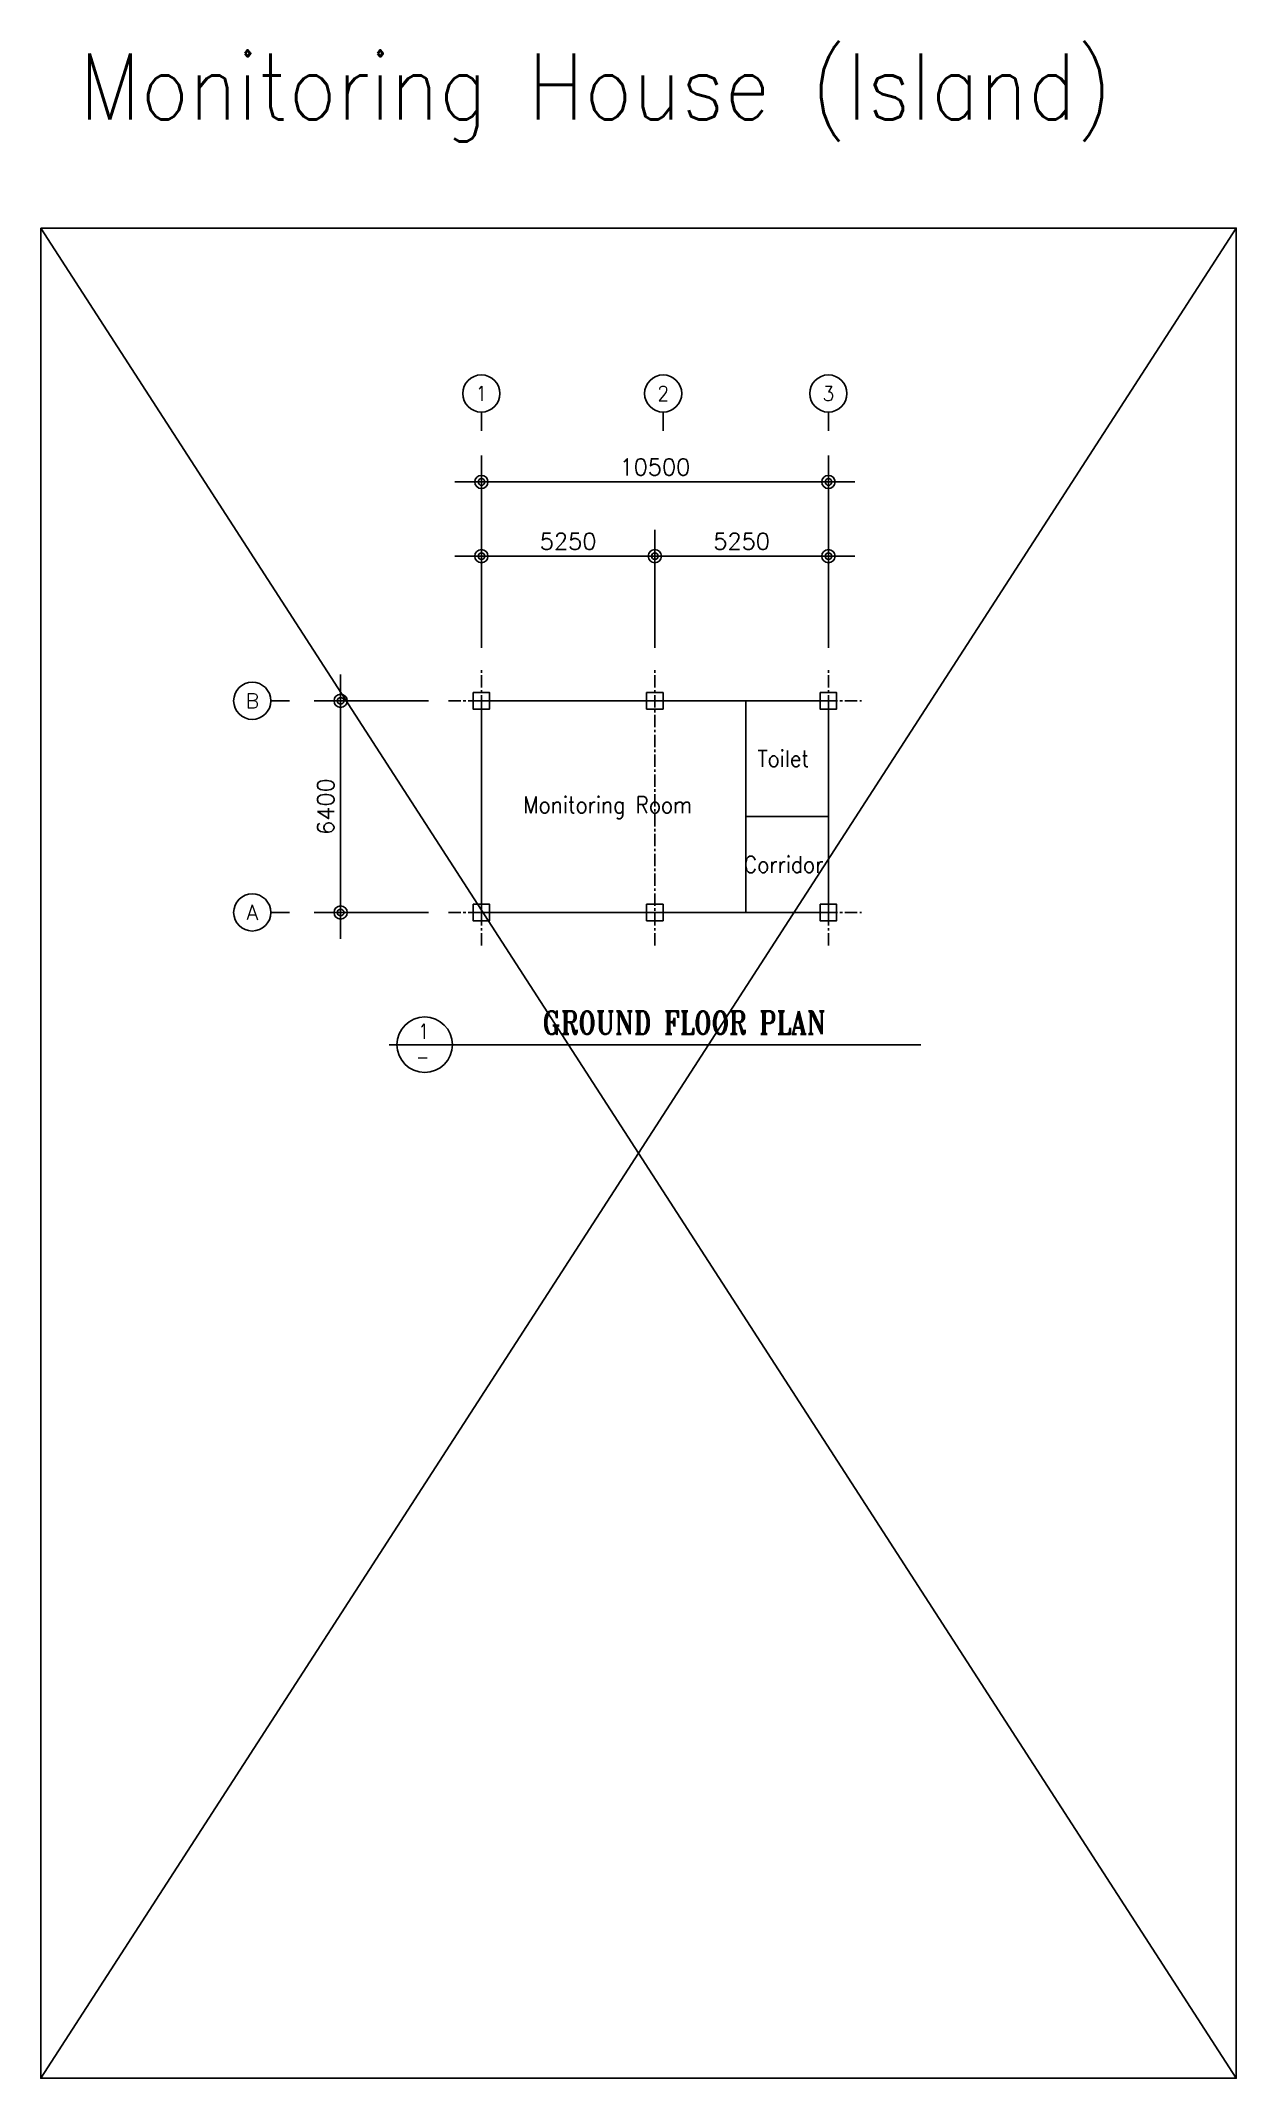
# Model space of a CAD drawing. Header units: millimetres. Extents: x 1547303 to 2238727, y -106680 to 167950.
# Drawn here: x 1899791 to 1935967, y 106338 to 167950 of the extents above; entities that cross this region are included whole.
import ezdxf
from ezdxf.enums import TextEntityAlignment as Align

# ---------------------------------------------------------------- set-up
doc = ezdxf.new("R2010")
doc.units = ezdxf.units.MM
doc.header["$LTSCALE"] = 150
doc.linetypes.add('CENTERX2', pattern=[4, 2.5, -0.5, 0.5, -0.5])
doc.layers.get('Defpoints').update_dxf_attribs({"color": 140})
for name, color, linetype in [('0S_Layout', 2, 'Continuous'), ('7TEXT', 7, 'Continuous'), ('CEN_LINE', 1, 'CENTERX2'), ('DIM', 7, 'Continuous'), ('SYM', 7, 'Continuous'), ('TEXT', 4, 'Continuous'), ('TXT', 2, 'Continuous')]:
    doc.layers.add(name, color=color, linetype=linetype)
doc.styles.add('RomanS', font='romans.shx', dxfattribs={"bigfont": 'whgtxt.shx'})
doc.styles.add('ROMANT', font='ROMANT')
doc.dimstyles.new('HYUN', dxfattribs={"dimscale": 80, "dimtxt": 3, "dimasz": 1, "dimexe": 1.5, "dimexo": 3, "dimgap": 1, "dimtad": 1, "dimdec": 0, "dimzin": 0, "dimdsep": 46, "dimtxsty": 'RomanS', "dimblk": 'd_dot', "dimcen": -1, "dimclrd": 256, "dimclre": 256, "dimclrt": 3, "dimadec": 0, "dimazin": 0, "dimtfac": 1, "dimtdec": 0, "dimtix": 1, "dimtmove": 2, "dimatfit": 3, "dimfxl": 1.5, "dimtolj": 1, "dimtzin": 0, "dimarcsym": 0})

msp = doc.modelspace()

# ---------------------------------------------------------------- texts
at = {"layer": '7TEXT', "color": 3, "style": 'RomanS', "width": 0.9}
for s, p in [('1', (1913125, 157283.2)), ('2', (1918625, 157283.2)), ('3', (1923625, 157283.2))]:
    msp.add_text(s, height=450, dxfattribs=at).set_placement(p, align=Align.MIDDLE_CENTER)
at = {"layer": '7TEXT', "color": 3, "style": 'RomanS'}
for s, p in [('B', (1906191.4, 147991)), ('A', (1906191.4, 141591))]:
    msp.add_text(s, height=450, dxfattribs=at).set_placement(p, align=Align.MIDDLE_CENTER)
at = {"layer": 'TEXT', "style": 'RomanS', "width": 0.9}
for s, height, p in [('Monitoring House (Island)', 2000, (1900961.3, 166569)), ('Toilet', 500, (1921479, 146241)), ('Monitoring Room', 500, (1914393.3, 144842)), ('Corridor', 500, (1921065, 143041))]:
    msp.add_text(s, height=height, dxfattribs=at).set_placement(p, align=Align.MIDDLE_LEFT)
at = {"layer": 'TXT', "color": 7, "style": 'ROMANT', "width": 0.8}
for s, p in [('1', (1911221.8, 137772)), ('-', (1911148.9, 137000.6))]:
    msp.add_text(s, height=448, dxfattribs=at).set_placement(p)
msp.add_text('GROUND FLOOR PLAN', height=700, dxfattribs=at).set_placement((1923547.5, 137906.3), align=Align.RIGHT)

# ---------------------------------------------------------------- blocks, each defined once
blk = doc.blocks.new('d_dot')
for p, q in [((0, -2), (0, 2)), ((-2, 0), (2, 0))]:
    blk.add_line(p, q)
for radius in [0.5, 0.25]:
    blk.add_circle((0, 0), radius)
blk = doc.blocks.new('*D14')
at = {"layer": 'Defpoints', "color": 0, "transparency": 16777216}
for p in [(1918375, 152363), (1913125, 148991), (1918375, 148991)]:
    blk.add_point(p, dxfattribs=at)
at = {"layer": 'DIM', "lineweight": -2, "transparency": 16777216}
for p, q in [((1913125, 149591), (1913125, 152663)), ((1913525, 152363), (1917975, 152363)), ((1918375, 149591), (1918375, 152663))]:
    blk.add_line(p, q, dxfattribs=at)
at = {"layer": 'DIM', "lineweight": -2, "transparency": 16777216, "xscale": 400, "yscale": 400, "zscale": 400, "rotation": 180}
blk.add_blockref('d_dot', (1913125, 152363), dxfattribs=at)
at = {"layer": 'DIM', "lineweight": -2, "transparency": 16777216, "xscale": 400, "yscale": 400, "zscale": 400}
blk.add_blockref('d_dot', (1918375, 152363), dxfattribs=at)
at = {"layer": 'DIM', "color": 3, "transparency": 16777216, "insert": (1915750, 152813), "char_height": 500, "attachment_point": 5, "style": 'RomanS'}
blk.add_mtext('\\A1;5250', dxfattribs=at)
blk = doc.blocks.new('*D15')
at = {"layer": 'Defpoints', "color": 0, "transparency": 16777216}
for p in [(1908866, 147991), (1912125, 147991), (1912125, 141591)]:
    blk.add_point(p, dxfattribs=at)
at = {"layer": 'DIM', "lineweight": -2, "transparency": 16777216}
for p, q in [((1911525, 147991), (1908566, 147991)), ((1908866, 141991), (1908866, 147591)), ((1911525, 141591), (1908566, 141591))]:
    blk.add_line(p, q, dxfattribs=at)
at = {"layer": 'DIM', "lineweight": -2, "transparency": 16777216, "xscale": 400, "yscale": 400, "zscale": 400}
for p, rotation in [((1908866, 147991), 90), ((1908866, 141591), 270)]:
    blk.add_blockref('d_dot', p, dxfattribs=dict(at, rotation=rotation))
at = {"layer": 'DIM', "color": 3, "transparency": 16777216, "insert": (1908416, 144791), "char_height": 500, "attachment_point": 5, "rotation": 90, "style": 'RomanS'}
blk.add_mtext('\\A1;6400', dxfattribs=at)
blk = doc.blocks.new('*D16')
at = {"layer": 'Defpoints', "color": 0, "transparency": 16777216}
for p in [(1923625, 154608), (1913125, 148991), (1923625, 148991)]:
    blk.add_point(p, dxfattribs=at)
at = {"layer": 'DIM', "lineweight": -2, "transparency": 16777216}
for p, q in [((1913125, 149591), (1913125, 154908)), ((1923625, 149591), (1923625, 154908)), ((1913525, 154608), (1923225, 154608))]:
    blk.add_line(p, q, dxfattribs=at)
at = {"layer": 'DIM', "lineweight": -2, "transparency": 16777216, "xscale": 400, "yscale": 400, "zscale": 400, "rotation": 180}
blk.add_blockref('d_dot', (1913125, 154608), dxfattribs=at)
at = {"layer": 'DIM', "lineweight": -2, "transparency": 16777216, "xscale": 400, "yscale": 400, "zscale": 400}
blk.add_blockref('d_dot', (1923625, 154608), dxfattribs=at)
at = {"layer": 'DIM', "color": 3, "transparency": 16777216, "insert": (1918375, 155058), "char_height": 500, "attachment_point": 5, "style": 'RomanS'}
blk.add_mtext('\\A1;10500', dxfattribs=at)
blk = doc.blocks.new('*D17')
at = {"layer": 'Defpoints', "color": 0, "transparency": 16777216}
for p in [(1923625, 152363), (1918375, 148991), (1923625, 148991)]:
    blk.add_point(p, dxfattribs=at)
at = {"layer": 'DIM', "lineweight": -2, "transparency": 16777216}
for p, q in [((1918375, 149591), (1918375, 152663)), ((1918775, 152363), (1923225, 152363)), ((1923625, 149591), (1923625, 152663))]:
    blk.add_line(p, q, dxfattribs=at)
at = {"layer": 'DIM', "lineweight": -2, "transparency": 16777216, "xscale": 400, "yscale": 400, "zscale": 400, "rotation": 180}
blk.add_blockref('d_dot', (1918375, 152363), dxfattribs=at)
at = {"layer": 'DIM', "lineweight": -2, "transparency": 16777216, "xscale": 400, "yscale": 400, "zscale": 400}
blk.add_blockref('d_dot', (1923625, 152363), dxfattribs=at)
at = {"layer": 'DIM', "color": 3, "transparency": 16777216, "insert": (1921000, 152813), "char_height": 500, "attachment_point": 5, "style": 'RomanS'}
blk.add_mtext('\\A1;5250', dxfattribs=at)

# ---------------------------------------------------------------- dimensions: what is measured, and where the dimension line sits
at = {"layer": 'DIM'}
for base, p1, p2, picture, middle in [((1923625, 154608.2), (1913125, 148991), (1923625, 148991), '*D16', (1918375, 155058.2)), ((1918375, 152363.3), (1913125, 148991), (1918375, 148991), '*D14', (1915750, 152813.3)), ((1923625, 152363.3), (1918375, 148991), (1923625, 148991), '*D17', (1921000, 152813.3))]:
    dim = msp.add_linear_dim(base=base, p1=p1, p2=p2, dimstyle='HYUN', override={"dimscale": 200, "dimtxt": 2.5, "dimasz": 2}, dxfattribs=at)
    dim.commit()
    dim.dimension.update_dxf_attribs({"geometry": picture, "text_midpoint": middle})
dim = msp.add_linear_dim(base=(1908866.4, 147991), p1=(1912125, 141591), p2=(1912125, 147991), angle=90, dimstyle='HYUN', override={"dimscale": 200, "dimtxt": 2.5, "dimasz": 2}, dxfattribs=at)
dim.commit()
dim.dimension.update_dxf_attribs({"geometry": '*D15', "text_midpoint": (1908416.4, 144791)})

# ---------------------------------------------------------------- linework, layer by layer
at = {"color": 1}
msp.add_lwpolyline([(1899791, 162285), (1935967, 162285), (1935967, 106338), (1899791, 106338)], close=True, dxfattribs=at)
at = {"layer": '0S_Layout', "color": 1}
for p, q in [((1935967, 162285), (1899791, 106338)), ((1899791, 162285), (1935967, 106338))]:
    msp.add_line(p, q, dxfattribs=at)
at = {"layer": '0S_Layout'}
for points in [[(1912875, 148241), (1913375, 148241), (1913375, 147741), (1912875, 147741)], [(1913125, 147991), (1921125, 147991), (1921125, 141591), (1913125, 141591)], [(1918125, 148241), (1918625, 148241), (1918625, 147741), (1918125, 147741)], [(1921125, 147991), (1923625, 147991), (1923625, 144491), (1921125, 144491)], [(1923375, 148241), (1923875, 148241), (1923875, 147741), (1923375, 147741)], [(1921125, 144491), (1923625, 144491), (1923625, 141591), (1921125, 141591)], [(1912875, 141841), (1913375, 141841), (1913375, 141341), (1912875, 141341)], [(1918125, 141841), (1918625, 141841), (1918625, 141341), (1918125, 141341)], [(1923375, 141841), (1923875, 141841), (1923875, 141341), (1923375, 141341)]]:
    msp.add_lwpolyline(points, close=True, dxfattribs=at)
at = {"layer": 'CEN_LINE'}
for p, q in [((1913125, 140591), (1913125, 148991)), ((1918375, 140591), (1918375, 148991)), ((1923625, 140591), (1923625, 148991)), ((1912125, 147991), (1924625, 147991)), ((1912125, 141591), (1924625, 141591))]:
    msp.add_line(p, q, dxfattribs=at)
at = {"layer": 'SYM', "color": 7}
for p, q in [((1913125, 156158.2), (1913125, 156720.7)), ((1918625, 156158.2), (1918625, 156720.7)), ((1923625, 156158.2), (1923625, 156720.7)), ((1907316.4, 147991), (1906753.9, 147991)), ((1907316.4, 141591), (1906753.9, 141591))]:
    msp.add_line(p, q, dxfattribs=at)
for centre in [(1913125, 157283.2), (1918625, 157283.2), (1923625, 157283.2), (1906191.4, 147991), (1906191.4, 141591)]:
    msp.add_circle(centre, 562.5, dxfattribs=at)
at = {"layer": 'TXT', "color": 7}
msp.add_line((1910331.4, 137591), (1926418.6, 137591), dxfattribs=at)
msp.add_circle((1911409.3, 137591), 840, dxfattribs=at)

msp.set_redraw_order([(e.dxf.handle, doc.entitydb.next_handle()) for e in msp.query("TEXT MTEXT ATTDEF DIMENSION ARC_DIMENSION")])  # texts and dimensions are drawn at this point

doc.saveas('drawing.dxf')
